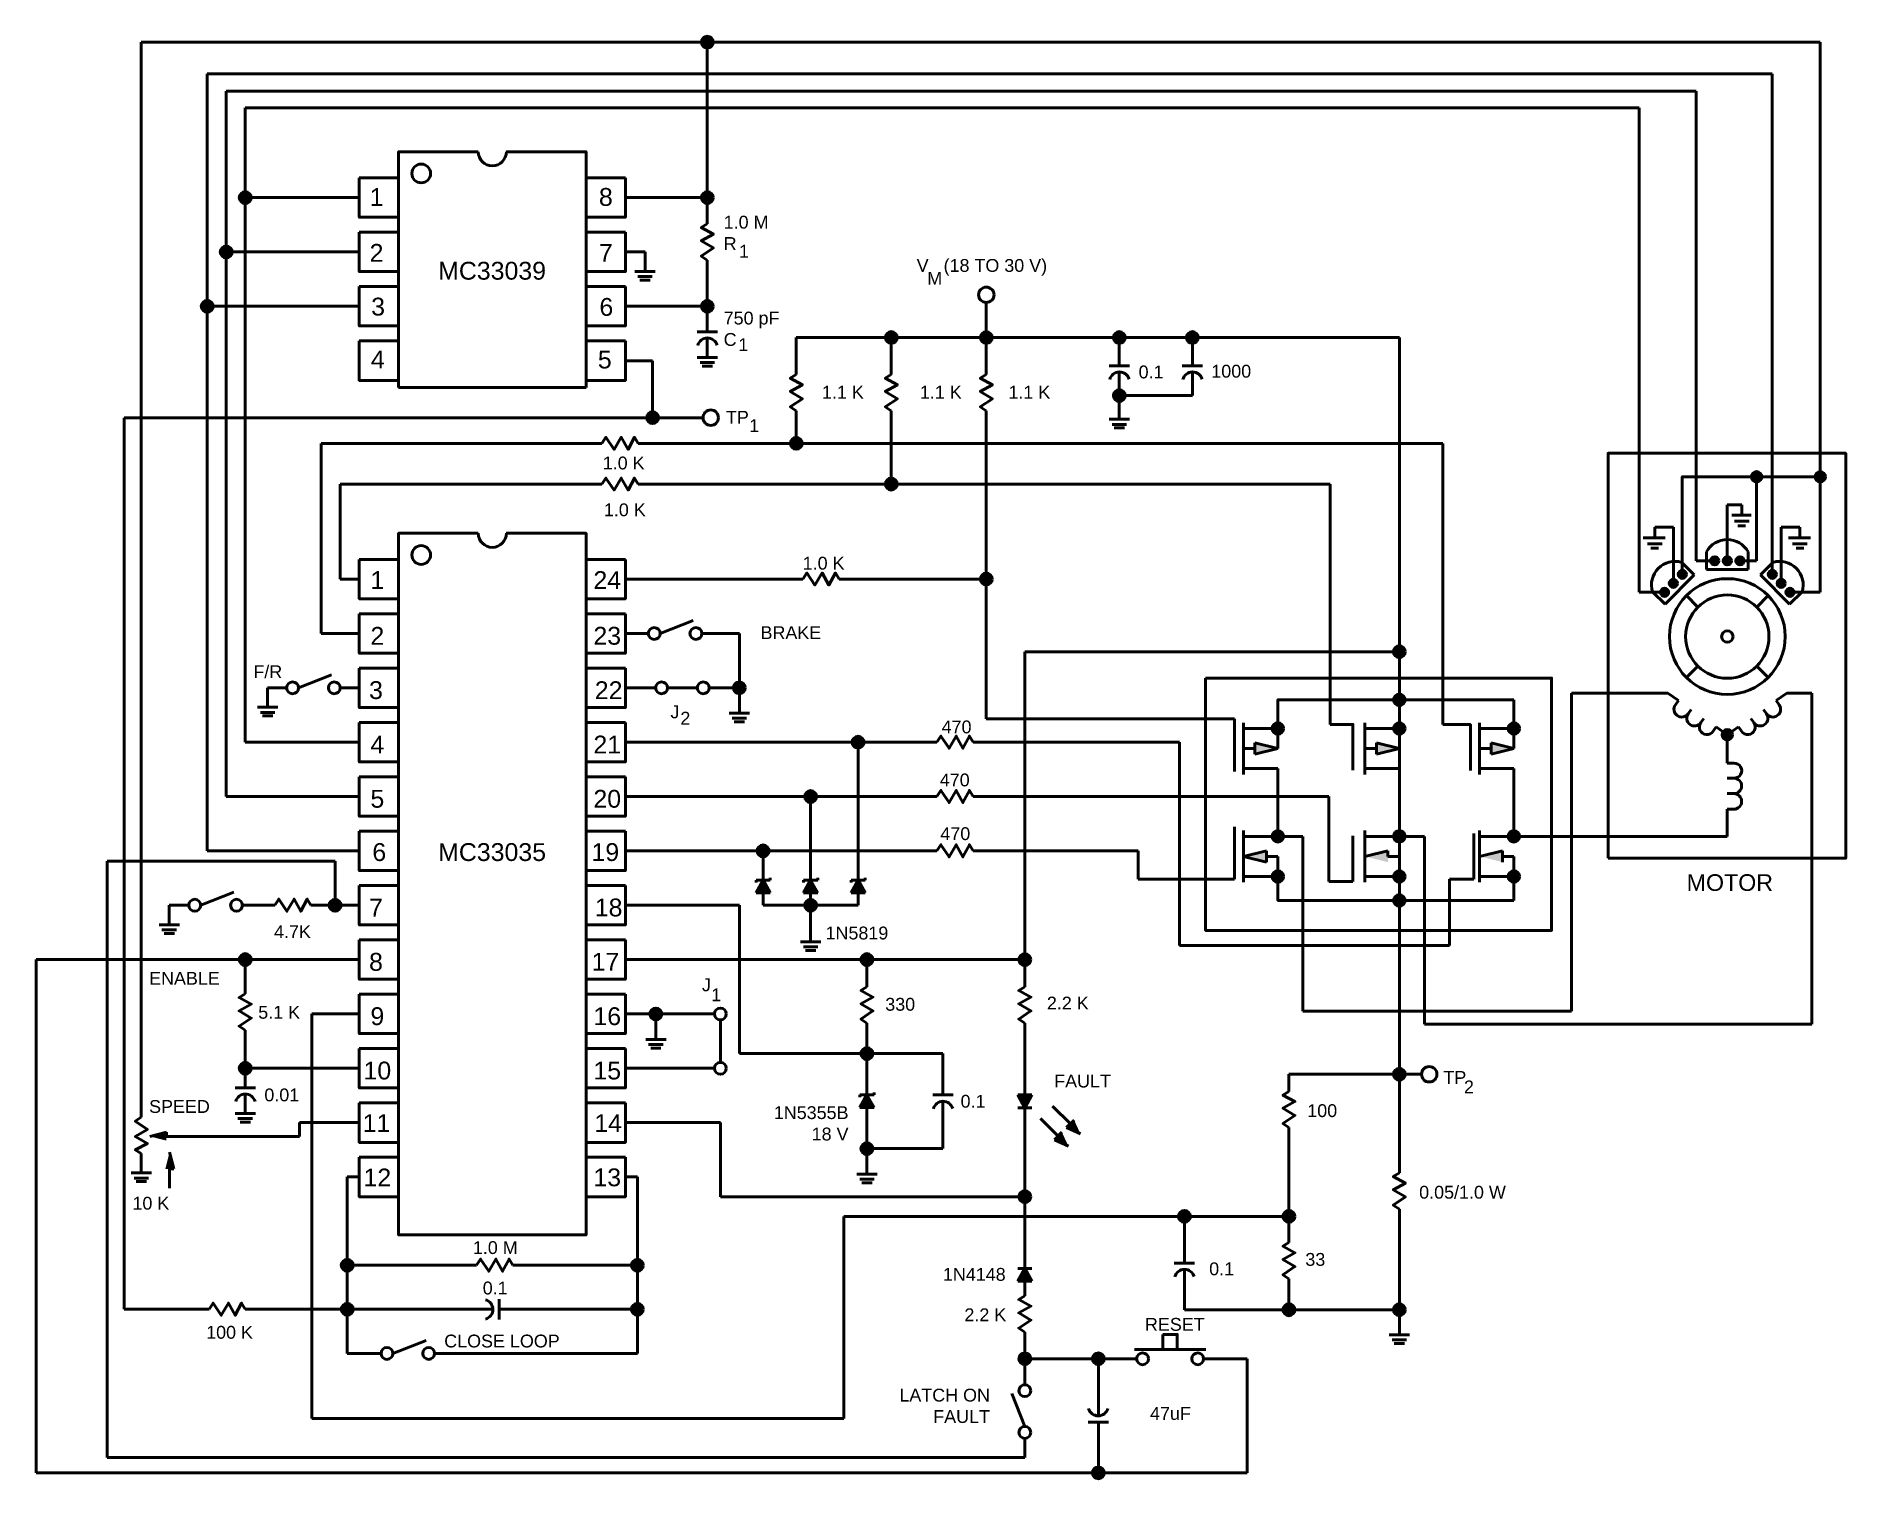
# Model space of a CAD drawing. Header units: inches. Extents: x 194.46 to 203.98, y 75.91 to 83.5.
import ezdxf

# ---------------------------------------------------------------- set-up
doc = ezdxf.new("R2010")
doc.units = ezdxf.units.IN
doc.header["$MEASUREMENT"] = 0
doc.layers.add('Object', color=1, linetype='Continuous', lineweight=60)
doc.layers.add('Text', color=7, linetype='Continuous', lineweight=30)
doc.styles.get("Standard").update_dxf_attribs({"font": 'arial.ttf'})

msp = doc.modelspace()

# ---------------------------------------------------------------- texts
at = {"layer": 'Text'}
for s, width, gutter_width, heights, insert, char_height, attachment_point in [('1', 0.350745, 0.4688, [0], (196.248, 82.6522), 0.0938, 5), ('8', 0.350745, 0.4688, [0], (197.4548, 82.6523), 0.0938, 5), ('1.0 M\\PR', 0.778417, 0.3584, [0.4889], (198.0749, 82.554), 0.0675, 1), ('2', 0.350745, 0.4688, [0], (196.248, 82.3587), 0.0938, 5), ('7', 0.350745, 0.4688, [0], (197.4548, 82.3588), 0.0938, 5), ('1', 0.516986, 0.3584, [0.1733], (198.1556, 82.4012), 0.0675, 1), ('MC33039', 0.350745, 0.4688, [0], (196.8561, 82.264), 0.09375, 5), ('V   (18 TO 30 V)', 1.391901, 0.3584, [0.3878], (199.0906, 82.3263), 0.0675, 1), ('M', 0.516986, 0.3584, [0.1733], (199.1461, 82.2585), 0.0675, 1), ('3', 0.350745, 0.4688, [0], (196.2562, 82.0753), 0.0938, 5), ('6', 0.350745, 0.4688, [0], (197.4574, 82.0737), 0.0938, 5), ('750 pF\\PC', 0.778417, 0.3584, [0.4889], (198.0749, 82.0494), 0.0675, 1), ('1', 0.516986, 0.3584, [0.1733], (198.1522, 81.9092), 0.0675, 1), ('4', 0.350745, 0.4688, [0], (196.2546, 81.7978), 0.0938, 5), ('5', 0.350745, 0.4688, [0], (197.4492, 81.7968), 0.0938, 5), ('0.1', 0.721145, 0.5, [0.2418], (200.2585, 81.7659), 0.0675, 1), ('1000', 0.721145, 0.5, [0.2418], (200.6411, 81.77), 0.0675, 1), ('1.1 K', 0.721145, 0.5, [0.2418], (198.5919, 81.6596), 0.0675, 1), ('1.1 K', 0.721145, 0.5, [0.2418], (199.1071, 81.6596), 0.0675, 1), ('1.1 K', 0.721145, 0.5, [0.2418], (199.5736, 81.6596), 0.0675, 1), ('TP', 0.721145, 0.5, [0.2418], (198.0868, 81.5276), 0.0675, 1), ('1\\P', 0.721145, 0.5, [0.2418], (198.2091, 81.4835), 0.0675, 1), ('1.0 K', 0.721145, 0.5, [0.2418], (197.4386, 81.2871), 0.0675, 1), ('1.0 K', 0.721145, 0.5, [0.2418], (197.4445, 81.0408), 0.0675, 1), ('1.0 K', 0.721145, 0.5, [0.2418], (198.4908, 80.7601), 0.0675, 1), ('1', 0.350745, 0.4688, [0], (196.2523, 80.6374), 0.0938, 5), ('24', 0.350745, 0.4688, [0], (197.4622, 80.6374), 0.09375, 5), ('2', 0.350745, 0.4688, [0], (196.2523, 80.3439), 0.0938, 5), ('23', 0.350745, 0.4688, [0], (197.4622, 80.3439), 0.09375, 5), ('BRAKE', 1.140267, 0.5, [0], (198.2687, 80.3947), 0.0675, 1), ('F/R', 1.140267, 0.5, [0], (195.5999, 80.189), 0.0675, 1), ('3', 0.350745, 0.4688, [0], (196.2451, 80.058), 0.0938, 5), ('22', 0.350745, 0.4688, [0], (197.4694, 80.058), 0.09375, 5), ('J', 0.721145, 0.5, [0.2418], (197.7945, 79.9781), 0.0675, 1), ('2\\P', 0.721145, 0.5, [0.2418], (197.8471, 79.9446), 0.0675, 1), ('4', 0.350745, 0.4688, [0], (196.2523, 79.7721), 0.0938, 5), ('21', 0.350745, 0.4688, [0], (197.4622, 79.7721), 0.09375, 5), ('470', 0.721145, 0.5, [0.2418], (199.2218, 79.8987), 0.0675, 1), ('470', 0.721145, 0.5, [0.2418], (199.2122, 79.6199), 0.0675, 1), ('5', 0.350745, 0.4688, [0], (196.2523, 79.4862), 0.0938, 5), ('20', 0.350745, 0.4688, [0], (197.4622, 79.4862), 0.09375, 5), ('470', 0.721145, 0.5, [0.2418], (199.2152, 79.3372), 0.0675, 1), ('6', 0.350745, 0.4688, [0], (196.2624, 79.2059), 0.0938, 5), ('MC33035', 0.350745, 0.4688, [0], (196.8561, 79.2059), 0.09375, 5), ('19', 0.350745, 0.4688, [0], (197.4521, 79.2059), 0.09375, 5), ('MOTOR', 0.393975, 0.2732, [0.1321], (203.1426, 79.0899), 0.08741, 1), ('7', 0.350745, 0.4688, [0], (196.2451, 78.9144), 0.0938, 5), ('18', 0.350745, 0.4688, [0], (197.4694, 78.9144), 0.09375, 5), ('4.7K', 1.140267, 0.5, [0], (195.7089, 78.8215), 0.0675, 1), ('1N5819', 0.721145, 0.5, [0.2418], (198.6109, 78.8146), 0.0675, 1), ('8', 0.350745, 0.4688, [0], (196.2451, 78.6285), 0.0938, 5), ('17', 0.350745, 0.4688, [0], (197.4527, 78.6296), 0.09375, 5), ('ENABLE', 0.721145, 0.5, [0.2418], (195.0511, 78.5765), 0.0675, 1), ('J\\P', 0.721145, 0.5, [0.2418], (197.9602, 78.5421), 0.0675, 1), ('1\\P', 0.721145, 0.5, [0.2418], (198.0096, 78.4895), 0.0675, 1), ('5.1 K', 0.721145, 0.5, [0.2418], (195.6255, 78.3975), 0.0675, 1), ('9', 0.350745, 0.4688, [0], (196.2523, 78.3426), 0.0938, 5), ('16', 0.350745, 0.4688, [0], (197.4622, 78.3426), 0.09375, 5), ('330', 0.721145, 0.5, [0.2418], (198.9252, 78.4396), 0.0675, 1), ('2.2 K', 0.721145, 0.5, [0.2418], (199.7758, 78.446), 0.0675, 1), ('10', 0.350745, 0.4688, [0], (196.2523, 78.0567), 0.09375, 5), ('15', 0.350745, 0.4688, [0], (197.4622, 78.0567), 0.09375, 5), ('FAULT', 0.721145, 0.5, [0.2418], (199.8142, 78.0357), 0.0675, 1), ('TP', 0.721145, 0.5, [0.2418], (201.8625, 78.0549), 0.0675, 1), ('2', 0.721145, 0.5, [0.2418], (201.9706, 78.0048), 0.0675, 1), ('SPEED', 0.721145, 0.5, [0.2418], (195.0511, 77.9021), 0.0675, 1), ('0.01', 0.721145, 0.5, [0.2418], (195.6577, 77.963), 0.0675, 1), ('0.1', 0.721145, 0.5, [0.2418], (199.3216, 77.9295), 0.0675, 1), ('11', 0.350745, 0.4688, [0], (196.2478, 77.7807), 0.09375, 5), ('14', 0.350745, 0.4688, [0], (197.4668, 77.7807), 0.09375, 5), ('\\pxqr;1N5355B\\P18 V', 1.798939, 0.2785, [0.5355], (196.933, 77.8696), 0.0675, 1), ('100', 0.721145, 0.5, [0.2418], (201.1461, 77.8801), 0.0675, 1), ('12', 0.350745, 0.4688, [0], (196.2523, 77.4948), 0.09375, 5), ('13', 0.350745, 0.4688, [0], (197.4622, 77.4948), 0.09375, 5), ('0.05/1.0 W', 1.360715, 0.5, [0.3107], (201.735, 77.4509), 0.0675, 1), ('10 K', 0.721145, 0.5, [0.2418], (194.9635, 77.3931), 0.0675, 1), ('1.0 M', 0.721145, 0.5, [0.2418], (196.7551, 77.1597), 0.0675, 1), ('0.1', 0.721145, 0.5, [0.2418], (200.6299, 77.0481), 0.0675, 1), ('33', 0.721145, 0.5, [0.2418], (201.136, 77.0976), 0.0675, 1), ('0.1', 0.721145, 0.5, [0.2418], (196.807, 76.9472), 0.0675, 1), ('\\pxqr;1N4148', 1.798939, 0.2785, [0.5355], (197.7599, 77.0188), 0.0675, 1), ('2.2 K', 0.721145, 0.5, [0.2418], (199.3419, 76.8063), 0.0675, 1), ('100 K', 0.721145, 0.5, [0.2418], (195.3514, 76.7141), 0.0675, 1), ('CLOSE LOOP', 1.798939, 0.2785, [0.5355], (196.6042, 76.6682), 0.0675, 1), ('RESET', 0.721145, 0.5, [0.2418], (200.2918, 76.7558), 0.0675, 1), ('\\pxqr; LATCH ON\\PFAULT', 1.798939, 0.2785, [0.5355], (197.6773, 76.3837), 0.0675, 1), ('47uF', 0.721145, 0.5, [0.2418], (200.3187, 76.2871), 0.0675, 1)]:
    msp.add_mtext_dynamic_manual_height_columns(s, width=width, gutter_width=gutter_width, heights=heights, dxfattribs=dict(at, insert=insert, char_height=char_height, attachment_point=attachment_point))

# ---------------------------------------------------------------- hatches: boundary and pattern name
at = {"layer": 'Object'}
h = msp.add_hatch(color=256, dxfattribs=at)
h.dxf.hatch_style = 1
h.paths.add_polyline_path([(197.9576, 83.4672, 1), (198.0201, 83.4672, 1)])
h = msp.add_hatch(color=256, dxfattribs=at)
h.dxf.hatch_style = 1
h.paths.add_polyline_path([(195.5257, 82.6494, 1), (195.5882, 82.6494, 1)])
h = msp.add_hatch(color=256, dxfattribs=at)
h.dxf.hatch_style = 1
h.paths.add_polyline_path([(197.9576, 82.6494, 1), (198.0201, 82.6494, 1)])
h = msp.add_hatch(color=256, dxfattribs=at)
h.dxf.hatch_style = 1
h.paths.add_polyline_path([(195.4257, 82.3634, 1), (195.4882, 82.3634, 1)])
h = msp.add_hatch(color=256, dxfattribs=at)
h.dxf.hatch_style = 1
h.paths.add_polyline_path([(195.3257, 82.0775, 1), (195.3882, 82.0775, 1)])
h = msp.add_hatch(color=256, dxfattribs=at)
h.dxf.hatch_style = 1
h.paths.add_polyline_path([(197.9576, 82.0775, 1), (198.0201, 82.0775, 1)])
h = msp.add_hatch(color=256, dxfattribs=at)
h.dxf.hatch_style = 1
h.paths.add_polyline_path([(198.9257, 81.9133, 1), (198.9882, 81.9133, 1)])
h = msp.add_hatch(color=256, dxfattribs=at)
h.dxf.hatch_style = 1
h.paths.add_polyline_path([(199.4257, 81.9133, 1), (199.4882, 81.9133, 1)])
h = msp.add_hatch(color=256, dxfattribs=at)
h.dxf.hatch_style = 1
h.paths.add_polyline_path([(200.1257, 81.9133, 1), (200.1882, 81.9133, 1)])
h = msp.add_hatch(color=256, dxfattribs=at)
h.dxf.hatch_style = 1
h.paths.add_polyline_path([(200.5101, 81.9133, 1), (200.5726, 81.9133, 1)])
h = msp.add_hatch(color=256, dxfattribs=at)
h.dxf.hatch_style = 1
h.paths.add_polyline_path([(200.1257, 81.6077, 1), (200.1882, 81.6077, 1)])
h = msp.add_hatch(color=256, dxfattribs=at)
h.dxf.hatch_style = 1
h.paths.add_polyline_path([(197.6698, 81.4917, 1), (197.7323, 81.4917, 1)])
h = msp.add_hatch(color=256, dxfattribs=at)
h.dxf.hatch_style = 1
h.paths.add_polyline_path([(198.4257, 81.3565, 1), (198.4882, 81.3565, 1)])
h = msp.add_hatch(color=256, dxfattribs=at)
h.dxf.hatch_style = 1
h.paths.add_polyline_path([(198.9257, 81.1424, 1), (198.9882, 81.1424, 1)])
h = msp.add_hatch(color=256, dxfattribs=at)
h.dxf.hatch_style = 1
h.paths.add_polyline_path([(203.5379, 81.1806, 1), (203.4832, 81.1806, 1)])
h = msp.add_hatch(color=256, dxfattribs=at)
h.dxf.hatch_style = 1
h.paths.add_polyline_path([(203.8732, 81.1806, 1), (203.8186, 81.1806, 1)])
h = msp.add_hatch(color=256, dxfattribs=at)
h.dxf.hatch_style = 1
h.paths.add_polyline_path([(203.3118, 80.7388, 1), (203.2688, 80.7388, 1)])
h = msp.add_hatch(color=256, dxfattribs=at)
h.dxf.hatch_style = 1
h.paths.add_polyline_path([(203.3781, 80.7388, 1), (203.335, 80.7388, 1)])
h = msp.add_hatch(color=256, dxfattribs=at)
h.dxf.hatch_style = 1
h.paths.add_polyline_path([(203.4443, 80.7388, 1), (203.4013, 80.7388, 1)])
h = msp.add_hatch(color=256, dxfattribs=at)
h.dxf.hatch_style = 1
h.paths.add_polyline_path([(199.4257, 80.6427, 1), (199.4882, 80.6427, 1)])
h = msp.add_hatch(color=256, dxfattribs=at)
h.dxf.hatch_style = 1
h.paths.add_polyline_path([(203.141, 80.6674, 1), (203.098, 80.6674, 1)])
h = msp.add_hatch(color=256, dxfattribs=at)
h.dxf.hatch_style = 1
h.paths.add_polyline_path([(203.6151, 80.6674, 1), (203.5721, 80.6674, 1)])
h = msp.add_hatch(color=256, dxfattribs=at)
h.dxf.hatch_style = 1
h.paths.add_polyline_path([(203.0479, 80.5731, 1), (203.0049, 80.5731, 1)])
h = msp.add_hatch(color=256, dxfattribs=at)
h.dxf.hatch_style = 1
h.paths.add_polyline_path([(203.0945, 80.6202, 1), (203.0514, 80.6202, 1)])
h = msp.add_hatch(color=256, dxfattribs=at)
h.dxf.hatch_style = 1
h.paths.add_polyline_path([(203.6617, 80.6202, 1), (203.6187, 80.6202, 1)])
h = msp.add_hatch(color=256, dxfattribs=at)
h.dxf.hatch_style = 1
h.paths.add_polyline_path([(203.7082, 80.5731, 1), (203.6652, 80.5731, 1)])
h = msp.add_hatch(color=256, dxfattribs=at)
h.dxf.hatch_style = 1
h.paths.add_polyline_path([(201.5993, 80.2602, 1), (201.6618, 80.2602, 1)])
h = msp.add_hatch(color=256, dxfattribs=at)
h.dxf.hatch_style = 1
h.paths.add_polyline_path([(198.1263, 80.0706, 1), (198.1888, 80.0706, 1)])
h = msp.add_hatch(color=256, dxfattribs=at)
h.dxf.hatch_style = 1
h.paths.add_polyline_path([(201.6607, 80.0075, 1), (201.6004, 80.0075, 1)])
h = msp.add_hatch(color=256, dxfattribs=at)
h.dxf.hatch_style = 1
h.paths.add_polyline_path([(198.7511, 79.7846, 1), (198.8136, 79.7846, 1)])
h = msp.add_hatch(color=256, dxfattribs=at)
h.dxf.hatch_style = 1
h.paths.add_polyline_path([(201.0215, 79.8567, 1), (200.9612, 79.8567, 1)])
h = msp.add_hatch(color=256, dxfattribs=at)
h.dxf.hatch_style = 1
h.paths.add_polyline_path([(201.6607, 79.8567, 1), (201.6004, 79.8567, 1)])
h = msp.add_hatch(color=256, dxfattribs=at)
h.dxf.hatch_style = 1
h.paths.add_polyline_path([(202.2637, 79.8567, 1), (202.2034, 79.8567, 1)])
h = msp.add_hatch(color=256, dxfattribs=at)
h.dxf.hatch_style = 1
h.paths.add_polyline_path([(203.3839, 79.8239, 1), (203.3292, 79.8239, 1)])
h = msp.add_hatch(color=256, dxfattribs=at)
h.dxf.hatch_style = 1
h.paths.add_polyline_path([(200.8708, 79.7813), (200.8708, 79.7512), (200.8708, 79.721), (200.9914, 79.7512)])
h = msp.add_hatch(color=256, dxfattribs=at)
h.dxf.hatch_style = 1
h.paths.add_polyline_path([(201.51, 79.7813), (201.51, 79.7512), (201.51, 79.721), (201.6306, 79.7512)])
h = msp.add_hatch(color=256, dxfattribs=at)
h.dxf.hatch_style = 1
h.paths.add_polyline_path([(202.113, 79.7813), (202.113, 79.7512), (202.113, 79.721), (202.2336, 79.7512)])
h = msp.add_hatch(color=256, dxfattribs=at)
h.dxf.hatch_style = 1
h.paths.add_polyline_path([(198.5011, 79.4987, 1), (198.5636, 79.4987, 1)])
h = msp.add_hatch(color=256, dxfattribs=at)
h.dxf.hatch_style = 1
h.paths.add_polyline_path([(198.2511, 79.2128, 1), (198.3136, 79.2128, 1)])
h = msp.add_hatch(color=256, dxfattribs=at)
h.dxf.hatch_style = 1
h.paths.add_polyline_path([(201.0215, 79.2893, 1), (200.9612, 79.2893, 1)])
h = msp.add_hatch(color=256, dxfattribs=at)
h.dxf.hatch_style = 1
h.paths.add_polyline_path([(201.6607, 79.2893, 1), (201.6004, 79.2893, 1)])
h = msp.add_hatch(color=256, dxfattribs=at)
h.dxf.hatch_style = 1
h.paths.add_polyline_path([(202.2637, 79.2893, 1), (202.2034, 79.2893, 1)])
h = msp.add_hatch(color=256, dxfattribs=at)
h.dxf.hatch_style = 1
h.paths.add_polyline_path([(200.9311, 79.1536), (200.9311, 79.1838), (200.9311, 79.2139), (200.8105, 79.1838)])
h = msp.add_hatch(color=256, dxfattribs=at)
h.dxf.hatch_style = 1
h.paths.add_polyline_path([(201.5703, 79.1536), (201.5703, 79.1838), (201.5703, 79.2139), (201.4497, 79.1838)])
h = msp.add_hatch(color=256, dxfattribs=at)
h.dxf.hatch_style = 1
h.paths.add_polyline_path([(202.1733, 79.1536), (202.1733, 79.1838), (202.1733, 79.2139), (202.0527, 79.1838)])
h = msp.add_hatch(color=256, dxfattribs=at)
h.dxf.hatch_style = 1
h.paths.add_polyline_path([(198.245, 78.9923), (198.3197, 78.9923), (198.2824, 79.059)])
h = msp.add_hatch(color=256, dxfattribs=at)
h.dxf.hatch_style = 1
h.paths.add_polyline_path([(198.495, 78.9923), (198.5697, 78.9923), (198.5324, 79.059)])
h = msp.add_hatch(color=256, dxfattribs=at)
h.dxf.hatch_style = 1
h.paths.add_polyline_path([(198.745, 78.9923), (198.8197, 78.9923), (198.7824, 79.059)])
h = msp.add_hatch(color=256, dxfattribs=at)
h.dxf.hatch_style = 1
h.paths.add_polyline_path([(201.0215, 79.0783, 1), (200.9612, 79.0783, 1)])
h = msp.add_hatch(color=256, dxfattribs=at)
h.dxf.hatch_style = 1
h.paths.add_polyline_path([(201.6607, 79.0783, 1), (201.6004, 79.0783, 1)])
h = msp.add_hatch(color=256, dxfattribs=at)
h.dxf.hatch_style = 1
h.paths.add_polyline_path([(202.2637, 79.0783, 1), (202.2034, 79.0783, 1)])
h = msp.add_hatch(color=256, dxfattribs=at)
h.dxf.hatch_style = 1
h.paths.add_polyline_path([(195.9987, 78.9269, 1), (196.0612, 78.9269, 1)])
h = msp.add_hatch(color=256, dxfattribs=at)
h.dxf.hatch_style = 1
h.paths.add_polyline_path([(198.5011, 78.9269, 1), (198.5636, 78.9269, 1)])
h = msp.add_hatch(color=256, dxfattribs=at)
h.dxf.hatch_style = 1
h.paths.add_polyline_path([(201.6607, 78.9522, 1), (201.6004, 78.9522, 1)])
h = msp.add_hatch(color=256, dxfattribs=at)
h.dxf.hatch_style = 1
h.paths.add_polyline_path([(195.5257, 78.641, 1), (195.5882, 78.641, 1)])
h = msp.add_hatch(color=256, dxfattribs=at)
h.dxf.hatch_style = 1
h.paths.add_polyline_path([(198.7975, 78.641, 1), (198.86, 78.641, 1)])
h = msp.add_hatch(color=256, dxfattribs=at)
h.dxf.hatch_style = 1
h.paths.add_polyline_path([(199.6285, 78.641, 1), (199.691, 78.641, 1)])
h = msp.add_hatch(color=256, dxfattribs=at)
h.dxf.hatch_style = 1
h.paths.add_polyline_path([(197.6866, 78.3551, 1), (197.7491, 78.3551, 1)])
h = msp.add_hatch(color=256, dxfattribs=at)
h.dxf.hatch_style = 1
h.paths.add_polyline_path([(195.5257, 78.0692, 1), (195.5882, 78.0692, 1)])
h = msp.add_hatch(color=256, dxfattribs=at)
h.dxf.hatch_style = 1
h.paths.add_polyline_path([(198.7975, 78.1465, 1), (198.86, 78.1465, 1)])
h = msp.add_hatch(color=256, dxfattribs=at)
h.dxf.hatch_style = 1
h.paths.add_polyline_path([(201.5993, 78.0376, 1), (201.6618, 78.0376, 1)])
h = msp.add_hatch(color=256, dxfattribs=at)
h.dxf.hatch_style = 1
h.paths.add_polyline_path([(198.7914, 77.863), (198.8661, 77.863), (198.8287, 77.9298)])
h = msp.add_hatch(color=256, dxfattribs=at)
h.dxf.hatch_style = 1
h.paths.add_polyline_path([(199.6971, 77.9288), (199.6224, 77.9288), (199.6597, 77.862)])
h = msp.add_hatch(color=256, dxfattribs=at)
h.dxf.hatch_style = 1
h.paths.add_polyline_path([(195.1422, 77.689), (195.1422, 77.7108), (195.1422, 77.7325), (195.0552, 77.7108)])
h = msp.add_hatch(color=256, dxfattribs=at)
h.dxf.hatch_style = 1
h.paths.add_polyline_path([(199.8158, 77.6934), (199.8892, 77.6594), (199.8353, 77.713)])
h.paths.add_polyline_path([(199.8353, 77.713), (199.8892, 77.6594), (199.8548, 77.7326)])
h = msp.add_hatch(color=256, dxfattribs=at)
h.dxf.hatch_style = 1
h.paths.add_polyline_path([(199.8797, 77.7576), (199.9531, 77.7237), (199.8992, 77.7772)])
h.paths.add_polyline_path([(199.8992, 77.7772), (199.9531, 77.7237), (199.9187, 77.7969)])
h = msp.add_hatch(color=256, dxfattribs=at)
h.dxf.hatch_style = 1
h.paths.add_polyline_path([(195.1369, 77.5402), (195.1587, 77.5402), (195.1805, 77.5402), (195.1587, 77.6273)])
h = msp.add_hatch(color=256, dxfattribs=at)
h.dxf.hatch_style = 1
h.paths.add_polyline_path([(198.7975, 77.6465, 1), (198.86, 77.6465, 1)])
h = msp.add_hatch(color=256, dxfattribs=at)
h.dxf.hatch_style = 1
h.paths.add_polyline_path([(199.6285, 77.3938, 1), (199.691, 77.3938, 1)])
h = msp.add_hatch(color=256, dxfattribs=at)
h.dxf.hatch_style = 1
h.paths.add_polyline_path([(200.4684, 77.2901, 1), (200.5309, 77.2901, 1)])
h = msp.add_hatch(color=256, dxfattribs=at)
h.dxf.hatch_style = 1
h.paths.add_polyline_path([(201.0182, 77.2901, 1), (201.0807, 77.2901, 1)])
h = msp.add_hatch(color=256, dxfattribs=at)
h.dxf.hatch_style = 1
h.paths.add_polyline_path([(196.0625, 77.0333, 1), (196.125, 77.0333, 1)])
h = msp.add_hatch(color=256, dxfattribs=at)
h.dxf.hatch_style = 1
h.paths.add_polyline_path([(197.5895, 77.0333, 1), (197.652, 77.0333, 1)])
h = msp.add_hatch(color=256, dxfattribs=at)
h.dxf.hatch_style = 1
h.paths.add_polyline_path([(199.6224, 76.9497), (199.6971, 76.9497), (199.6597, 77.0164)])
h = msp.add_hatch(color=256, dxfattribs=at)
h.dxf.hatch_style = 1
h.paths.add_polyline_path([(196.0625, 76.8017, 1), (196.125, 76.8017, 1)])
h = msp.add_hatch(color=256, dxfattribs=at)
h.dxf.hatch_style = 1
h.paths.add_polyline_path([(197.5895, 76.8017, 1), (197.652, 76.8017, 1)])
h = msp.add_hatch(color=256, dxfattribs=at)
h.dxf.hatch_style = 1
h.paths.add_polyline_path([(201.0182, 76.799, 1), (201.0807, 76.799, 1)])
h = msp.add_hatch(color=256, dxfattribs=at)
h.dxf.hatch_style = 1
h.paths.add_polyline_path([(201.5993, 76.799, 1), (201.6618, 76.799, 1)])
h = msp.add_hatch(color=256, dxfattribs=at)
h.dxf.hatch_style = 1
h.paths.add_polyline_path([(199.6285, 76.541, 1), (199.691, 76.541, 1)])
h = msp.add_hatch(color=256, dxfattribs=at)
h.dxf.hatch_style = 1
h.paths.add_polyline_path([(200.0155, 76.541, 1), (200.078, 76.541, 1)])
h = msp.add_hatch(color=256, dxfattribs=at)
h.dxf.hatch_style = 1
h.paths.add_polyline_path([(200.0155, 75.941, 1), (200.078, 75.941, 1)])

# ---------------------------------------------------------------- linework, layer by layer
for p, q in [((195.01, 77.8115), (195.01, 83.4672)), ((195.01, 83.4672), (203.8459, 83.4672)), ((197.9888, 82.511), (197.9888, 83.4672)), ((195.357, 79.2128), (195.357, 83.3013)), ((195.357, 83.3013), (203.5935, 83.3013)), ((203.5935, 83.3013), (203.5935, 80.6459)), ((195.457, 82.4987), (195.457, 83.2099)), ((195.457, 83.2099), (203.1935, 83.2099)), ((203.1935, 83.2099), (203.1935, 80.7388)), ((195.557, 79.7846), (195.557, 83.1218)), ((195.557, 83.1218), (202.8935, 83.1218)), ((202.8935, 83.1218), (202.8935, 80.5731)), ((196.157, 82.6494), (195.557, 82.6494)), ((197.5576, 82.6494), (197.9576, 82.6494)), ((195.457, 79.4987), (195.457, 82.4987)), ((196.157, 82.3634), (195.457, 82.3634)), ((197.5576, 82.3634), (197.661, 82.3634)), ((197.661, 82.2611), (197.661, 82.3634)), ((197.9888, 82.1088), (197.9888, 82.3203)), ((197.7145, 82.2611), (197.6075, 82.2611)), ((197.699, 82.2343), (197.6229, 82.2343)), ((197.6881, 82.2154), (197.6338, 82.2154)), ((199.457, 81.9446), (199.457, 82.0978)), ((196.157, 82.0775), (195.357, 82.0775)), ((197.5576, 82.0775), (197.9576, 82.0775)), ((197.9888, 81.9439), (197.9888, 82.0463)), ((197.9353, 81.9439), (198.0423, 81.9439)), ((197.9888, 81.8085), (197.9888, 81.9109)), ((198.457, 81.7184), (198.457, 81.9133)), ((198.457, 81.9133), (201.6306, 81.9133)), ((198.957, 81.7184), (198.957, 81.9133)), ((199.457, 81.7184), (199.457, 81.9133)), ((200.157, 81.7651), (200.157, 81.9133)), ((200.5413, 81.7651), (200.5413, 81.9133)), ((201.6306, 77.5188), (201.6306, 81.9133)), ((197.9353, 81.8085), (198.0423, 81.8085)), ((197.5576, 81.7916), (197.701, 81.7916)), ((197.701, 81.7916), (197.701, 81.4917)), ((197.9508, 81.7818), (198.0269, 81.7818)), ((197.9617, 81.7629), (198.016, 81.7629)), ((200.1035, 81.7651), (200.2105, 81.7651)), ((200.157, 81.4833), (200.157, 81.7321)), ((200.4878, 81.7651), (200.5949, 81.7651)), ((200.5413, 81.6077), (200.5413, 81.7321)), ((197.3504, 81.6503), (196.3641, 81.6503)), ((198.457, 81.3565), (198.457, 81.5277)), ((198.957, 81.1111), (198.957, 81.5277)), ((199.457, 80.6427), (199.457, 81.5277)), ((200.157, 81.6077), (200.5413, 81.6077)), ((194.9194, 81.4917), (197.6922, 81.4917)), ((194.9194, 81.4917), (194.9194, 76.8017)), ((197.7323, 81.4917), (197.9664, 81.4917)), ((200.1035, 81.4833), (200.2105, 81.4833)), ((200.1189, 81.4565), (200.195, 81.4565)), ((200.1298, 81.4376), (200.1841, 81.4376)), ((195.957, 80.3565), (195.957, 81.3565)), ((195.957, 81.3565), (197.4339, 81.3565)), ((197.6246, 81.3565), (201.8597, 81.3565)), ((201.8597, 81.3565), (201.8597, 79.8776)), ((196.057, 80.6424), (196.057, 81.1424)), ((196.057, 81.1424), (197.4339, 81.1424)), ((197.6246, 81.1424), (201.2658, 81.1424)), ((201.2658, 81.1424), (201.2658, 79.8781)), ((203.5106, 80.7388), (203.5106, 81.1806)), ((203.3566, 80.7603), (203.3566, 81.0334)), ((203.3566, 81.0334), (203.4326, 81.0334)), ((203.4813, 80.9788), (203.3798, 80.9788)), ((203.4326, 81.0334), (203.4326, 80.9788)), ((203.0303, 80.8602), (202.9143, 80.8602)), ((203.0729, 80.9149), (202.9746, 80.9149)), ((202.9746, 80.9149), (202.9746, 80.8602)), ((203.0729, 80.6417), (203.0729, 80.9149)), ((203.4712, 80.9471), (203.394, 80.9471)), ((203.4529, 80.9233), (203.4123, 80.9233)), ((203.6402, 80.6417), (203.6402, 80.9149)), ((203.6402, 80.9149), (203.7385, 80.9149)), ((203.7942, 80.8602), (203.6782, 80.8602)), ((203.7385, 80.9149), (203.7385, 80.8602)), ((203.0132, 80.8285), (202.936, 80.8285)), ((202.9949, 80.8048), (202.9543, 80.8048)), ((203.2473, 80.6925), (203.2473, 80.7854)), ((203.4658, 80.6925), (203.4658, 80.7854)), ((203.7771, 80.8285), (203.6999, 80.8285)), ((203.7588, 80.8048), (203.7182, 80.8048)), ((203.0291, 80.5099), (203.1826, 80.6655)), ((203.1826, 80.6655), (203.1165, 80.7307)), ((203.3118, 80.7388), (203.1935, 80.7388)), ((203.2473, 80.6925), (203.4658, 80.6925)), ((203.4013, 80.7388), (203.5106, 80.7388)), ((203.5305, 80.6655), (203.5966, 80.7307)), ((203.684, 80.5099), (203.5305, 80.6655)), ((196.157, 80.6424), (196.057, 80.6424)), ((197.5568, 80.6427), (198.4913, 80.6427)), ((198.682, 80.6427), (199.4257, 80.6427)), ((199.457, 79.9073), (199.457, 80.6427)), ((203.0479, 80.5731), (202.8935, 80.5731)), ((203.0291, 80.5099), (202.963, 80.5752)), ((203.684, 80.5099), (203.7501, 80.5752)), ((203.6867, 80.5731), (203.8459, 80.5731)), ((203.1413, 80.5555), (203.2016, 80.4953)), ((203.5718, 80.5555), (203.5116, 80.4953)), ((197.7406, 80.3565), (197.9149, 80.4254)), ((196.157, 80.3565), (195.957, 80.3565)), ((197.5576, 80.3565), (197.6781, 80.3565)), ((197.96, 80.3565), (198.1576, 80.3565)), ((198.1576, 80.3565), (198.1576, 80.0706)), ((199.6597, 78.4972), (199.6597, 80.2602)), ((199.6597, 80.2602), (201.5993, 80.2602)), ((195.8375, 80.0706), (196.0119, 80.1395)), ((203.2016, 80.1852), (203.1413, 80.125)), ((203.5116, 80.1852), (203.5718, 80.125)), ((195.775, 80.0706), (195.675, 80.0706)), ((195.675, 79.9682), (195.675, 80.0706)), ((196.157, 80.0706), (196.057, 80.0706)), ((197.5576, 80.0706), (197.7166, 80.0706)), ((197.7791, 80.0706), (197.936, 80.0706)), ((197.9985, 80.0706), (198.1576, 80.0706)), ((198.1576, 79.9369), (198.1576, 80.0393)), ((200.9914, 79.8869), (200.9914, 80.0075)), ((202.2336, 80.0075), (202.2336, 79.8567)), ((202.5363, 78.3705), (202.5363, 80.0432)), ((202.5363, 80.0432), (202.9115, 80.0432)), ((203.0433, 80.0432), (202.9115, 80.0432)), ((203.0433, 80.0432), (203.0992, 80.0041)), ((203.0992, 80.0041), (203.0833, 79.9814)), ((203.6698, 80.0432), (203.6139, 80.0041)), ((203.6139, 80.0041), (203.6298, 79.9814)), ((203.6698, 80.0432), (203.8016, 80.0432)), ((203.8016, 78.3017), (203.8016, 80.0432)), ((195.6215, 79.9682), (195.7285, 79.9682)), ((195.637, 79.9414), (195.7131, 79.9414)), ((195.6479, 79.9225), (195.7022, 79.9225)), ((198.1041, 79.9369), (198.2111, 79.9369)), ((198.1195, 79.9102), (198.1956, 79.9102)), ((199.457, 79.9073), (200.7623, 79.9073)), ((200.7623, 79.6306), (200.7623, 79.9073)), ((203.1664, 79.9571), (203.1505, 79.9344)), ((203.2335, 79.9101), (203.2176, 79.8874)), ((203.4796, 79.9101), (203.4955, 79.8874)), ((203.5468, 79.9571), (203.5626, 79.9344)), ((198.1304, 79.8913), (198.1847, 79.8913)), ((203.2974, 79.8653), (203.2815, 79.8426)), ((203.2974, 79.8653), (203.3566, 79.8239)), ((203.4157, 79.8653), (203.3566, 79.8239)), ((203.4157, 79.8653), (203.4316, 79.8426)), ((196.157, 79.7846), (195.557, 79.7846)), ((197.5576, 79.7846), (199.1967, 79.7846)), ((198.7824, 78.9269), (198.7824, 79.7846)), ((199.3874, 79.7846), (200.4738, 79.7846)), ((200.4738, 79.7846), (200.4738, 78.7145)), ((200.8105, 79.7512), (200.8708, 79.7512)), ((200.8708, 79.7512), (200.8708, 79.7813)), ((200.9914, 79.7512), (200.8708, 79.7813)), ((200.8708, 79.7512), (200.8708, 79.721)), ((200.9914, 79.7512), (200.8708, 79.721)), ((201.4497, 79.7512), (201.51, 79.7512)), ((201.51, 79.7512), (201.51, 79.7813)), ((201.6306, 79.7512), (201.51, 79.7813)), ((201.51, 79.7512), (201.51, 79.721)), ((201.6306, 79.7512), (201.51, 79.721)), ((202.0527, 79.7512), (202.113, 79.7512)), ((202.113, 79.7512), (202.113, 79.7813)), ((202.2336, 79.7512), (202.113, 79.7813)), ((202.113, 79.7512), (202.113, 79.721)), ((202.2336, 79.7512), (202.113, 79.721)), ((203.3566, 79.8005), (203.3566, 79.6739)), ((203.3566, 79.6739), (203.3911, 79.6739)), ((203.3566, 79.5959), (203.3911, 79.5959)), ((203.3566, 79.5959), (203.3911, 79.5959)), ((196.157, 79.4987), (195.457, 79.4987)), ((197.5576, 79.4987), (199.1967, 79.4987)), ((198.5324, 78.9269), (198.5324, 79.4987)), ((199.3874, 79.4987), (201.2597, 79.4987)), ((201.2597, 79.4987), (201.2597, 79.0511)), ((203.3566, 79.5139), (203.3911, 79.5139)), ((203.3566, 79.5139), (203.3911, 79.5139)), ((203.3566, 79.432), (203.3911, 79.432)), ((203.3566, 79.432), (203.3566, 79.2893)), ((200.7623, 79.0632), (200.7623, 79.3399)), ((200.9914, 79.2893), (201.1219, 79.2893)), ((201.1219, 79.2893), (201.1219, 78.3705)), ((201.3864, 79.0511), (201.3864, 79.2923)), ((201.6306, 79.2893), (201.7624, 79.2893)), ((201.7624, 79.2893), (201.7624, 78.3017)), ((202.0218, 79.0632), (202.0218, 79.3044)), ((203.3566, 79.2893), (202.2637, 79.2893)), ((196.0299, 79.1582), (194.8299, 79.1582)), ((194.8299, 79.1582), (194.8299, 76.0221)), ((196.157, 79.2128), (195.357, 79.2128)), ((196.0299, 78.9582), (196.0299, 79.1582)), ((197.5576, 79.2128), (199.1967, 79.2128)), ((198.2824, 78.9269), (198.2824, 79.2128)), ((199.3874, 79.2128), (200.2566, 79.2128)), ((200.2566, 79.2128), (200.2566, 79.0632)), ((200.8105, 79.1838), (200.9311, 79.2139)), ((200.8105, 79.1838), (200.9311, 79.1536)), ((200.9311, 79.1838), (200.9311, 79.2139)), ((200.9914, 79.1838), (200.9311, 79.1838)), ((200.9311, 79.1838), (200.9311, 79.1536)), ((200.9914, 79.0783), (200.9914, 79.1838)), ((201.4497, 79.1838), (201.5703, 79.2139)), ((201.5703, 79.1838), (201.5703, 79.2139)), ((201.6306, 79.1838), (201.5703, 79.1838)), ((201.6306, 79.0783), (201.6306, 79.1838)), ((202.0527, 79.1838), (202.1733, 79.2139)), ((202.1733, 79.1838), (202.1733, 79.2139)), ((202.2336, 79.1838), (202.1733, 79.1838)), ((202.1733, 79.1838), (202.1733, 79.1536)), ((202.2336, 79.1838), (202.2336, 79.0783)), ((198.245, 78.9923), (198.2824, 79.059)), ((198.245, 79.0462), (198.245, 79.059)), ((198.245, 79.059), (198.2824, 79.059)), ((198.3197, 78.9923), (198.2824, 79.059)), ((198.3197, 79.059), (198.2824, 79.059)), ((198.3197, 79.059), (198.3197, 79.0719)), ((198.495, 78.9923), (198.5324, 79.059)), ((198.495, 79.0462), (198.495, 79.059)), ((198.495, 79.059), (198.5324, 79.059)), ((198.5697, 78.9923), (198.5324, 79.059)), ((198.5697, 79.059), (198.5324, 79.059)), ((198.5697, 79.059), (198.5697, 79.0719)), ((198.745, 78.9923), (198.7824, 79.059)), ((198.745, 79.0462), (198.745, 79.059)), ((198.745, 79.059), (198.7824, 79.059)), ((198.8197, 78.9923), (198.7824, 79.059)), ((198.8197, 79.059), (198.7824, 79.059)), ((198.8197, 79.059), (198.8197, 79.0719)), ((200.2566, 79.0632), (200.7623, 79.0632)), ((201.2597, 79.0511), (201.3864, 79.0511)), ((201.8951, 79.0632), (202.0218, 79.0632)), ((201.8951, 78.7145), (201.8951, 79.0632)), ((202.2336, 78.9522), (202.2336, 79.0783)), ((195.3229, 78.9269), (195.4972, 78.9959)), ((198.3197, 78.9923), (198.245, 78.9923)), ((198.5697, 78.9923), (198.495, 78.9923)), ((198.8197, 78.9923), (198.745, 78.9923)), ((195.2604, 78.9269), (195.157, 78.9269)), ((195.157, 78.8245), (195.157, 78.9269)), ((195.7122, 78.9269), (195.5423, 78.9269)), ((196.157, 78.9269), (195.9029, 78.9269)), ((197.5576, 78.9269), (198.1576, 78.9269)), ((198.1576, 78.9269), (198.1576, 78.1465)), ((198.2824, 78.9269), (198.7824, 78.9269)), ((198.5324, 78.7351), (198.5324, 78.8957)), ((195.1035, 78.8245), (195.2105, 78.8245)), ((195.1189, 78.7978), (195.195, 78.7978)), ((195.1298, 78.7789), (195.1841, 78.7789)), ((198.4789, 78.7351), (198.5859, 78.7351)), ((198.4943, 78.7084), (198.5704, 78.7084)), ((198.5052, 78.6895), (198.5595, 78.6895)), ((200.4738, 78.7145), (201.8951, 78.7145)), ((196.157, 78.641), (194.457, 78.641)), ((194.457, 78.641), (194.457, 75.941)), ((195.557, 78.4602), (195.557, 78.641)), ((197.5576, 78.641), (199.6597, 78.641)), ((198.8287, 78.4972), (198.8287, 78.641)), ((196.157, 78.3551), (195.907, 78.3551)), ((195.907, 78.3551), (195.907, 76.2272)), ((197.5576, 78.3551), (198.0263, 78.3551)), ((197.7179, 78.2215), (197.7179, 78.3239)), ((198.0576, 78.3239), (198.0576, 78.1005)), ((198.8287, 77.6777), (198.8287, 78.3065)), ((199.6597, 76.8716), (199.6597, 78.3065)), ((201.1219, 78.3705), (202.5363, 78.3705)), ((201.7624, 78.3017), (203.8016, 78.3017)), ((195.557, 78.1005), (195.557, 78.2695)), ((197.6644, 78.2215), (197.7714, 78.2215)), ((197.6798, 78.1947), (197.756, 78.1947)), ((197.6908, 78.1758), (197.745, 78.1758)), ((198.1576, 78.1465), (199.2287, 78.1465)), ((199.2287, 78.1465), (199.2287, 77.9288)), ((196.157, 78.0692), (195.557, 78.0692)), ((195.557, 77.9668), (195.557, 78.0692)), ((198.0263, 78.0692), (197.5576, 78.0692)), ((201.0495, 77.9476), (201.0495, 78.0376)), ((201.0495, 78.0376), (201.6306, 78.0376)), ((201.6306, 78.0376), (201.7476, 78.0376)), ((195.5035, 77.9668), (195.6105, 77.9668)), ((195.557, 77.8315), (195.557, 77.9338)), ((198.7914, 77.863), (198.8287, 77.9298)), ((198.7914, 77.9169), (198.7914, 77.9298)), ((198.7914, 77.9298), (198.8287, 77.9298)), ((198.8661, 77.863), (198.8287, 77.9298)), ((198.8661, 77.9298), (198.8287, 77.9298)), ((198.8661, 77.9298), (198.8661, 77.9427)), ((199.1752, 77.9288), (199.2822, 77.9288)), ((199.6224, 77.9288), (199.6597, 77.862)), ((199.6224, 77.9288), (199.6971, 77.9288)), ((199.6971, 77.9288), (199.6597, 77.862)), ((195.5035, 77.8315), (195.6105, 77.8315)), ((195.5189, 77.8047), (195.595, 77.8047)), ((198.8661, 77.863), (198.7914, 77.863)), ((199.2287, 77.8958), (199.2287, 77.6465)), ((199.6224, 77.862), (199.6597, 77.862)), ((199.6971, 77.862), (199.6597, 77.862)), ((199.8353, 77.713), (199.742, 77.8058)), ((199.8992, 77.7772), (199.8059, 77.87)), ((195.0552, 77.7108), (195.1422, 77.7325)), ((195.1422, 77.7108), (195.1422, 77.7325)), ((195.8422, 77.7108), (195.1422, 77.7108)), ((195.5298, 77.7858), (195.5841, 77.7858)), ((196.157, 77.7833), (195.8422, 77.7833)), ((195.8422, 77.7833), (195.8422, 77.7108)), ((197.5576, 77.7833), (198.0576, 77.7833)), ((198.0576, 77.7833), (198.0576, 77.3938)), ((199.8548, 77.7326), (199.8158, 77.6934)), ((199.9187, 77.7969), (199.8797, 77.7576)), ((199.9531, 77.7237), (199.8797, 77.7576)), ((201.0495, 77.3214), (201.0495, 77.7569)), ((195.01, 77.5184), (195.01, 77.6208)), ((195.1587, 77.6273), (195.1805, 77.5402)), ((199.2287, 77.6465), (198.8287, 77.6465)), ((198.8287, 77.5128), (198.8287, 77.6152)), ((199.8892, 77.6594), (199.8158, 77.6934)), ((195.1587, 77.5402), (195.1805, 77.5402)), ((195.1587, 77.4378), (195.1587, 77.5402)), ((195.0635, 77.5184), (194.9565, 77.5184)), ((195.0481, 77.4917), (194.972, 77.4917)), ((195.0372, 77.4728), (194.9829, 77.4728)), ((196.0937, 77.4974), (196.157, 77.4974)), ((196.0937, 76.5691), (196.0937, 77.4974)), ((197.5576, 77.4974), (197.6208, 77.4974)), ((197.6208, 77.4974), (197.6208, 76.5691)), ((198.7752, 77.5128), (198.8822, 77.5128)), ((198.7907, 77.4861), (198.8668, 77.4861)), ((198.8016, 77.4672), (198.8559, 77.4672)), ((198.0576, 77.3938), (199.6285, 77.3938)), ((198.707, 76.2272), (198.707, 77.2901)), ((198.707, 77.2901), (201.0495, 77.2901)), ((200.4997, 77.0445), (200.4997, 77.2901)), ((201.0495, 77.2901), (201.0495, 77.1523)), ((201.6306, 76.6679), (201.6306, 77.3281)), ((200.4462, 77.0445), (200.5532, 77.0445)), ((196.0937, 77.0333), (196.7743, 77.0333)), ((196.965, 77.0333), (197.6208, 77.0333)), ((199.6224, 76.9497), (199.6597, 77.0164)), ((199.6224, 77.0164), (199.6597, 77.0164)), ((199.6971, 76.9497), (199.6224, 76.9497)), ((199.6971, 76.9497), (199.6597, 77.0164)), ((199.6971, 77.0164), (199.6597, 77.0164)), ((200.4997, 76.799), (200.4997, 77.0116)), ((201.0495, 76.9616), (201.0495, 76.799)), ((196.8933, 76.8552), (196.8933, 76.7482)), ((194.9194, 76.8017), (195.3668, 76.8017)), ((195.5575, 76.8017), (196.0625, 76.8017)), ((196.0937, 76.8017), (196.8603, 76.8017)), ((196.8933, 76.8017), (197.6208, 76.8017)), ((201.5993, 76.799), (200.4997, 76.799)), ((199.6597, 76.4044), (199.6597, 76.6809)), ((201.5771, 76.6679), (201.6841, 76.6679)), ((196.2717, 76.5691), (196.0937, 76.5691)), ((196.3342, 76.5691), (196.5085, 76.6381)), ((197.6208, 76.5691), (196.5536, 76.5691)), ((200.2364, 76.5907), (200.6114, 76.5907)), ((201.5925, 76.6412), (201.6686, 76.6412)), ((201.6034, 76.6223), (201.6577, 76.6223)), ((200.2479, 76.541), (199.6597, 76.541)), ((200.0468, 76.241), (200.0468, 76.541)), ((200.8296, 76.541), (200.6007, 76.541)), ((200.8296, 75.941), (200.8296, 76.541)), ((199.6597, 76.185), (199.5907, 76.3593)), ((195.907, 76.2272), (198.707, 76.2272)), ((200.1003, 76.208), (199.9933, 76.208)), ((200.0468, 75.941), (200.0468, 76.208)), ((199.6597, 76.0221), (199.6597, 76.1225)), ((194.8299, 76.0221), (199.6597, 76.0221)), ((194.457, 75.941), (200.8296, 75.941))]:
    msp.add_line(p, q, dxfattribs=at)
at = {"layer": 'Object', "ltscale": 0.5}
for p, q in [((200.8105, 79.8869), (200.8105, 79.6155)), ((201.4497, 79.8869), (201.4497, 79.6155)), ((202.0527, 79.8869), (202.0527, 79.6155)), ((200.8105, 79.3195), (200.8105, 79.0481)), ((201.4497, 79.3195), (201.4497, 79.0481)), ((202.0527, 79.3195), (202.0527, 79.0481))]:
    msp.add_line(p, q, dxfattribs=at)
at = {"layer": 'Object'}
for points in [[(203.8459, 80.5731), (203.8459, 80.6658), (203.8459, 83.4672)], [(196.3641, 81.6503), (196.3641, 82.8905), (196.7834, 82.8905)], [(196.9311, 82.8905), (197.3504, 82.8905), (197.3504, 81.6503)], [(197.9888, 82.3203), (197.9569, 82.3417), (198.0208, 82.3844), (197.9569, 82.4222), (198.0208, 82.4578), (197.9569, 82.4917), (197.9888, 82.511)], [(198.457, 81.5277), (198.425, 81.549), (198.4889, 81.5917), (198.425, 81.6295), (198.4889, 81.6651), (198.425, 81.6991), (198.457, 81.7184)], [(198.957, 81.5277), (198.925, 81.549), (198.9889, 81.5917), (198.925, 81.6295), (198.9889, 81.6651), (198.925, 81.6991), (198.957, 81.7184)], [(199.457, 81.5277), (199.425, 81.549), (199.4889, 81.5917), (199.425, 81.6295), (199.4889, 81.6651), (199.425, 81.6991), (199.457, 81.7184)], [(197.4339, 81.3565), (197.4553, 81.3884), (197.498, 81.3245), (197.5358, 81.3884), (197.5714, 81.3245), (197.6053, 81.3884), (197.6246, 81.3565)], [(197.4339, 81.1424), (197.4553, 81.1743), (197.498, 81.1104), (197.5358, 81.1743), (197.5714, 81.1104), (197.6053, 81.1743), (197.6246, 81.1424)], [(203.8459, 81.1532), (203.8459, 81.1806), (203.1195, 81.1806), (203.1195, 80.6889)], [(196.9311, 80.8835), (197.3504, 80.8835), (197.3504, 77.1927), (196.3641, 77.1927), (196.3641, 80.8835), (196.7834, 80.8835)], [(198.4913, 80.6427), (198.5126, 80.6747), (198.5554, 80.6107), (198.5931, 80.6747), (198.6287, 80.6107), (198.6627, 80.6747), (198.682, 80.6427)], [(200.9914, 79.7512), (200.9914, 80.0075), (202.2336, 80.0075)], [(199.1967, 79.7846), (199.218, 79.8166), (199.2607, 79.7527), (199.2985, 79.8166), (199.3341, 79.7527), (199.3681, 79.8166), (199.3874, 79.7846)], [(200.8105, 79.8567), (200.9914, 79.8567), (200.9914, 79.7512)], [(201.2658, 79.8781), (201.3864, 79.8781), (201.3864, 79.6369)], [(201.4497, 79.8567), (201.6306, 79.8567), (201.6306, 79.7512)], [(201.8597, 79.8776), (202.0044, 79.8776), (202.0044, 79.6364)], [(202.0527, 79.8567), (202.2336, 79.8567), (202.2336, 79.7512)], [(200.9914, 79.6457), (200.8105, 79.6457)], [(200.9914, 79.2592), (200.9914, 79.6457)], [(201.6306, 79.6457), (201.4497, 79.6457)], [(201.6306, 79.2592), (201.6306, 79.6457)], [(202.2336, 79.6457), (202.0527, 79.6457)], [(202.2336, 79.2592), (202.2336, 79.6457)], [(199.1967, 79.4987), (199.218, 79.5307), (199.2607, 79.4668), (199.2985, 79.5307), (199.3341, 79.4668), (199.3681, 79.5307), (199.3874, 79.4987)], [(199.1967, 79.2128), (199.218, 79.2448), (199.2607, 79.1809), (199.2985, 79.2448), (199.3341, 79.1809), (199.3681, 79.2448), (199.3874, 79.2128)], [(200.8105, 79.2893), (200.9914, 79.2893), (200.9914, 79.2592)], [(201.4497, 79.2893), (201.6306, 79.2893), (201.6306, 79.2592)], [(202.0527, 79.2893), (202.2336, 79.2893), (202.2336, 79.2592)], [(200.9914, 79.0783), (200.8105, 79.0783)], [(202.2336, 78.9522), (200.9914, 78.9522), (200.9914, 79.1084)], [(201.6306, 79.0783), (201.4497, 79.0783)], [(202.2336, 79.0783), (202.0527, 79.0783)], [(195.7122, 78.9269), (195.7335, 78.9589), (195.7762, 78.895), (195.814, 78.9589), (195.8496, 78.895), (195.8836, 78.9589), (195.9029, 78.9269)], [(198.8287, 78.3065), (198.7968, 78.3279), (198.8607, 78.3706), (198.7968, 78.4084), (198.8607, 78.444), (198.7968, 78.4779), (198.8287, 78.4972)], [(199.6597, 78.3065), (199.6278, 78.3279), (199.6917, 78.3706), (199.6278, 78.4084), (199.6917, 78.444), (199.6278, 78.4779), (199.6597, 78.4972)], [(195.557, 78.2695), (195.525, 78.2909), (195.5889, 78.3336), (195.525, 78.3714), (195.5889, 78.407), (195.525, 78.4409), (195.557, 78.4602)], [(201.0495, 77.7569), (201.0175, 77.7782), (201.0815, 77.821), (201.0175, 77.8587), (201.0815, 77.8943), (201.0175, 77.9283), (201.0495, 77.9476)], [(195.01, 77.8115), (194.9781, 77.7902), (195.042, 77.7475), (194.9781, 77.7097), (195.042, 77.6741), (194.9781, 77.6401), (195.01, 77.6208)], [(201.6306, 77.3281), (201.5986, 77.3494), (201.6625, 77.3922), (201.5986, 77.4299), (201.6625, 77.4655), (201.5986, 77.4995), (201.6306, 77.5188)], [(201.0495, 76.9616), (201.0175, 76.9829), (201.0815, 77.0257), (201.0175, 77.0634), (201.0815, 77.099), (201.0175, 77.133), (201.0495, 77.1523)], [(196.7743, 77.0333), (196.7957, 77.0652), (196.8384, 77.0013), (196.8762, 77.0652), (196.9118, 77.0013), (196.9457, 77.0652), (196.965, 77.0333)], [(199.6597, 76.6809), (199.6278, 76.7022), (199.6917, 76.7449), (199.6278, 76.7827), (199.6917, 76.8183), (199.6278, 76.8523), (199.6597, 76.8716)], [(195.3668, 76.8017), (195.3881, 76.8337), (195.4308, 76.7698), (195.4686, 76.8337), (195.5042, 76.7698), (195.5381, 76.8337), (195.5575, 76.8017)]]:
    msp.add_lwpolyline(points, dxfattribs=at)
for points in [[(196.157, 82.7529), (196.3641, 82.7529), (196.3641, 82.5458), (196.157, 82.5458)], [(197.5576, 82.7529), (197.3504, 82.7529), (197.3504, 82.5458), (197.5576, 82.5458)], [(196.157, 82.467), (196.3641, 82.467), (196.3641, 82.2599), (196.157, 82.2599)], [(197.5576, 82.467), (197.3504, 82.467), (197.3504, 82.2599), (197.5576, 82.2599)], [(196.157, 82.1811), (196.3641, 82.1811), (196.3641, 81.974), (196.157, 81.974)], [(197.5576, 82.1811), (197.3504, 82.1811), (197.3504, 81.974), (197.5576, 81.974)], [(196.157, 81.8952), (196.3641, 81.8952), (196.3641, 81.6881), (196.157, 81.6881)], [(197.5576, 81.8952), (197.3504, 81.8952), (197.3504, 81.6881), (197.5576, 81.6881)], [(202.7291, 79.1739), (203.9802, 79.1739), (203.9802, 81.3045), (202.7291, 81.3045)], [(196.157, 80.7459), (196.3641, 80.7459), (196.3641, 80.5388), (196.157, 80.5388)], [(197.5576, 80.7459), (197.3504, 80.7459), (197.3504, 80.5388), (197.5576, 80.5388)], [(196.157, 80.46), (196.3641, 80.46), (196.3641, 80.2529), (196.157, 80.2529)], [(197.5576, 80.46), (197.3504, 80.46), (197.3504, 80.2529), (197.5576, 80.2529)], [(196.157, 80.1741), (196.3641, 80.1741), (196.3641, 79.967), (196.157, 79.967)], [(197.5576, 80.1741), (197.3504, 80.1741), (197.3504, 79.967), (197.5576, 79.967)], [(200.6111, 80.1215), (202.4322, 80.1215), (202.4322, 78.7949), (200.6111, 78.7949)], [(196.157, 79.8882), (196.3641, 79.8882), (196.3641, 79.6811), (196.157, 79.6811)], [(197.5576, 79.8882), (197.3504, 79.8882), (197.3504, 79.6811), (197.5576, 79.6811)], [(196.157, 79.6023), (196.3641, 79.6023), (196.3641, 79.3952), (196.157, 79.3952)], [(197.5576, 79.6023), (197.3504, 79.6023), (197.3504, 79.3952), (197.5576, 79.3952)], [(196.157, 79.3164), (196.3641, 79.3164), (196.3641, 79.1093), (196.157, 79.1093)], [(197.5576, 79.3164), (197.3504, 79.3164), (197.3504, 79.1093), (197.5576, 79.1093)], [(196.157, 79.0305), (196.3641, 79.0305), (196.3641, 78.8234), (196.157, 78.8234)], [(197.5576, 79.0305), (197.3504, 79.0305), (197.3504, 78.8234), (197.5576, 78.8234)], [(196.157, 78.7446), (196.3641, 78.7446), (196.3641, 78.5375), (196.157, 78.5375)], [(197.5576, 78.7446), (197.3504, 78.7446), (197.3504, 78.5375), (197.5576, 78.5375)], [(196.157, 78.4587), (196.3641, 78.4587), (196.3641, 78.2516), (196.157, 78.2516)], [(197.5576, 78.4587), (197.3504, 78.4587), (197.3504, 78.2516), (197.5576, 78.2516)], [(196.157, 78.1728), (196.3641, 78.1728), (196.3641, 77.9656), (196.157, 77.9656)], [(197.5576, 78.1728), (197.3504, 78.1728), (197.3504, 77.9656), (197.5576, 77.9656)], [(196.157, 77.8869), (196.3641, 77.8869), (196.3641, 77.6797), (196.157, 77.6797)], [(197.5576, 77.8869), (197.3504, 77.8869), (197.3504, 77.6797), (197.5576, 77.6797)], [(196.157, 77.601), (196.3641, 77.601), (196.3641, 77.3938), (196.157, 77.3938)], [(197.5576, 77.601), (197.3504, 77.601), (197.3504, 77.3938), (197.5576, 77.3938)], [(200.3862, 76.6695), (200.4617, 76.6695), (200.4617, 76.5907), (200.3862, 76.5907)]]:
    msp.add_lwpolyline(points, close=True, dxfattribs=at)
for centre, radius in [((197.9888, 83.4672), 0.0312), ((196.483, 82.7764), 0.0492), ((195.557, 82.6494), 0.0312), ((197.9888, 82.6494), 0.0312), ((195.457, 82.3634), 0.0312), ((195.357, 82.0775), 0.0312), ((197.9888, 82.0775), 0.0312), ((199.457, 82.1382), 0.0405), ((198.957, 81.9133), 0.0312), ((199.457, 81.9133), 0.0312), ((200.157, 81.9133), 0.0312), ((200.5413, 81.9133), 0.0312), ((200.157, 81.6077), 0.0312), ((197.701, 81.4917), 0.0312), ((198.0068, 81.4917), 0.0405), ((198.457, 81.3565), 0.0312), ((198.957, 81.1424), 0.0312), ((203.5106, 81.1806), 0.0273), ((203.8459, 81.1806), 0.0273), ((196.483, 80.7694), 0.0492), ((203.2903, 80.7388), 0.0215), ((203.3566, 80.7388), 0.0215), ((203.4228, 80.7388), 0.0215), ((199.457, 80.6427), 0.0312), ((203.1195, 80.6674), 0.0215), ((203.5936, 80.6674), 0.0215), ((203.0264, 80.5731), 0.0215), ((203.0729, 80.6202), 0.0215), ((203.3566, 80.3403), 0.3045), ((203.6402, 80.6202), 0.0215), ((203.6867, 80.5731), 0.0215), ((203.3566, 80.3403), 0.2192), ((197.7093, 80.3565), 0.0312), ((197.9288, 80.3565), 0.0312), ((201.6306, 80.2602), 0.0312), ((203.3566, 80.3403), 0.03), ((195.8063, 80.0706), 0.0312), ((196.0257, 80.0706), 0.0312), ((197.7479, 80.0706), 0.0312), ((197.9673, 80.0706), 0.0312), ((198.1576, 80.0706), 0.0312), ((201.6306, 80.0075), 0.0302), ((198.7824, 79.7846), 0.0312), ((200.9914, 79.8567), 0.0302), ((201.6306, 79.8567), 0.0302), ((202.2336, 79.8567), 0.0302), ((203.3566, 79.8239), 0.0273), ((198.5324, 79.4987), 0.0312), ((198.2824, 79.2128), 0.0312), ((200.9914, 79.2893), 0.0302), ((201.6306, 79.2893), 0.0302), ((202.2336, 79.2893), 0.0302), ((200.9914, 79.0783), 0.0302), ((201.6306, 79.0783), 0.0302), ((202.2336, 79.0783), 0.0302), ((195.2916, 78.9269), 0.0312), ((195.511, 78.9269), 0.0312), ((196.0299, 78.9269), 0.0312), ((198.5324, 78.9269), 0.0312), ((201.6306, 78.9522), 0.0302), ((195.557, 78.641), 0.0312), ((198.8287, 78.641), 0.0312), ((199.6597, 78.641), 0.0312), ((197.7179, 78.3551), 0.0312), ((198.0576, 78.3551), 0.0312), ((195.557, 78.0692), 0.0312), ((198.0576, 78.0692), 0.0312), ((198.8287, 78.1465), 0.0312), ((201.6306, 78.0376), 0.0312), ((201.7881, 78.0376), 0.0405), ((198.8287, 77.6465), 0.0312), ((199.6597, 77.3938), 0.0312), ((200.4997, 77.2901), 0.0312), ((201.0495, 77.2901), 0.0312), ((196.0937, 77.0333), 0.0312), ((197.6208, 77.0333), 0.0312), ((196.0937, 76.8017), 0.0312), ((197.6208, 76.8017), 0.0312), ((201.0495, 76.799), 0.0312), ((201.6306, 76.799), 0.0312), ((196.3029, 76.5691), 0.0312), ((196.5224, 76.5691), 0.0312), ((199.6597, 76.541), 0.0312), ((200.0468, 76.541), 0.0312), ((200.2792, 76.541), 0.0312), ((200.5695, 76.541), 0.0312), ((199.6597, 76.3731), 0.0312), ((199.6597, 76.1537), 0.0312), ((200.0468, 75.941), 0.0312)]:
    msp.add_circle(centre, radius, dxfattribs=at)
for centre, radius, start, end in [((196.8573, 82.8905), 0.0739, 180, 0), ((197.9895, 81.8582), 0.0527, 15.59731, 165.25441), ((200.1577, 81.6794), 0.0527, 15.59731, 165.25441), ((200.5421, 81.6794), 0.0527, 15.59731, 165.25441), ((196.8573, 80.8835), 0.0739, 180, 0), ((203.3566, 80.7271), 0.1238, 28.07249, 151.92751), ((203.0813, 80.612), 0.1238, 73.44417, 197.2992), ((203.6319, 80.612), 0.1238, 342.7008, 106.55583), ((203.1169, 79.9579), 0.041, 145, 325), ((203.184, 79.9109), 0.041, 145, 325), ((203.5291, 79.9109), 0.041, 215, 35), ((203.5962, 79.9579), 0.041, 215, 35), ((203.2484, 79.8634), 0.0391, 142.11118, 327.88882), ((203.4647, 79.8634), 0.0391, 212.11118, 37.88882), ((203.3931, 79.6349), 0.0391, 267.11118, 92.88882), ((203.3911, 79.5549), 0.041, 270, 90), ((203.3911, 79.473), 0.041, 270, 90), ((195.5577, 77.8811), 0.0527, 15.59731, 165.25441), ((199.2294, 77.8431), 0.0527, 15.59731, 165.25441), ((200.5004, 76.9589), 0.0527, 15.59731, 165.25441), ((196.8076, 76.801), 0.0527, 285.59731, 75.25441), ((200.0461, 76.2937), 0.0527, 195.59731, 345.25441)]:
    msp.add_arc(centre, radius, start, end, dxfattribs=at)

msp.set_redraw_order([(e.dxf.handle, doc.entitydb.next_handle()) for e in msp.query("TEXT MTEXT ATTDEF DIMENSION ARC_DIMENSION")])  # texts and dimensions are drawn at this point

doc.saveas('drawing.dxf')
